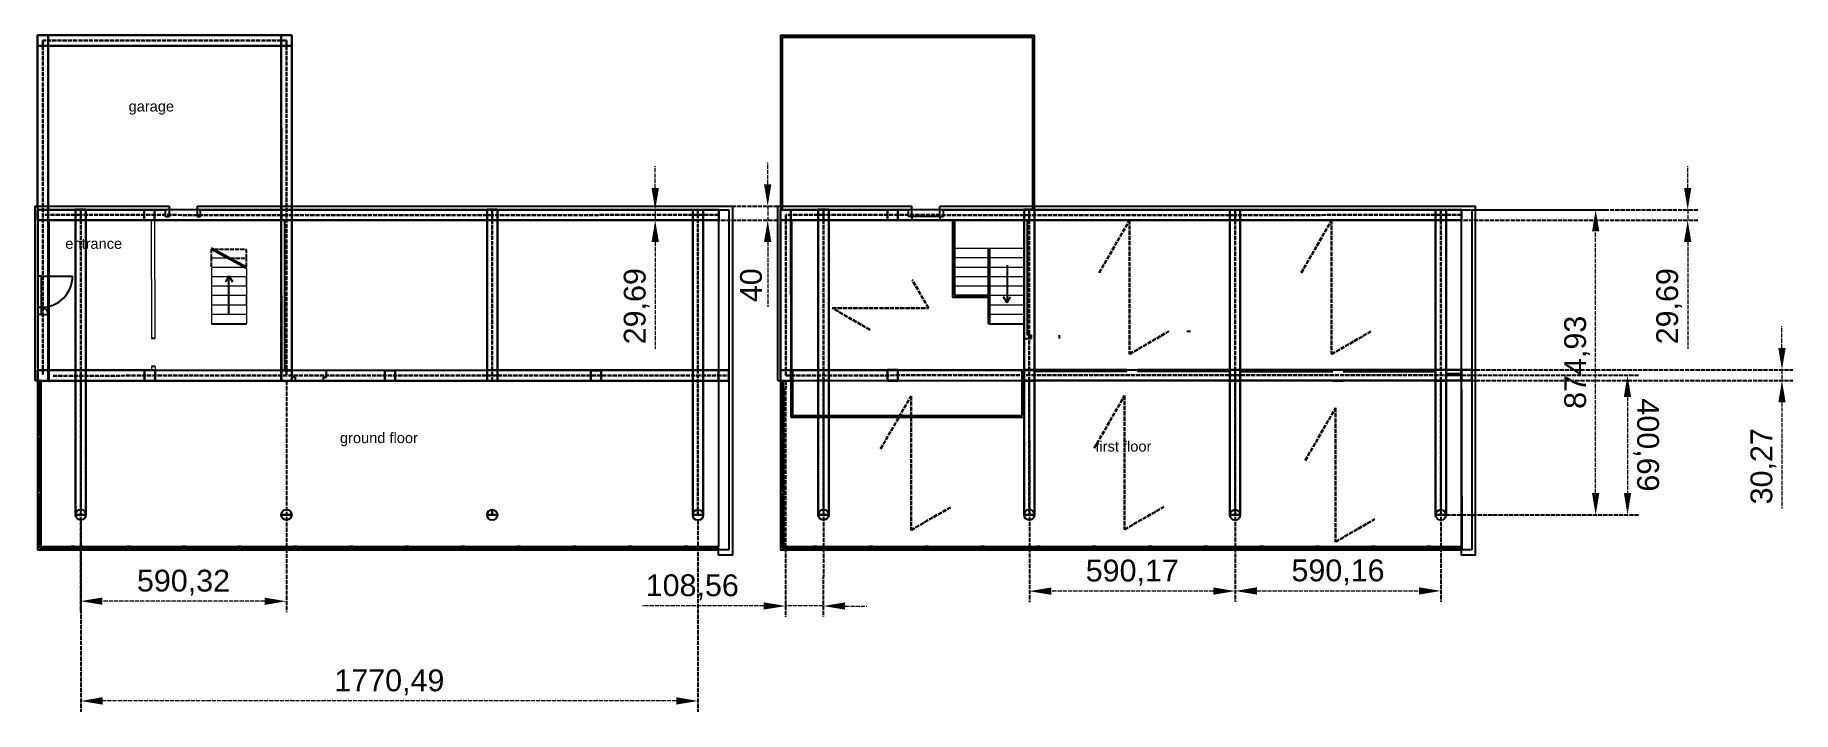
# Model space of a CAD drawing. Header units: millimetres. Extents: x 1777 to 12210, y 718 to 13284.
# Drawn here: x 7168 to 12210, y 11344 to 13284 of the extents above; entities that cross this region are included whole.
import ezdxf

# ---------------------------------------------------------------- set-up
doc = ezdxf.new("R2010")
doc.units = ezdxf.units.MM
doc.linetypes.add('-1', pattern=[0])
doc.linetypes.add('ACAD_ISO02W100', pattern=[15, 12, -3])
for name, color, linetype, lineweight in [('0-construction line', 1, 'Continuous', 30), ('access', 3, 'Continuous', 30), ('constructional', 1, 'Continuous', 30), ('L2_VISTA', 2, 'Continuous', 25), ('pilars', 250, 'Continuous', 30)]:
    doc.layers.add(name, color=color, linetype=linetype, lineweight=lineweight)
for name, color, linetype in [('glass', 4, 'Continuous'), ('infissi', 8, 'Continuous'), ('linee a vista', 5, 'Continuous'), ('sectioned walls', 7, 'Continuous')]:
    doc.layers.add(name, color=color, linetype=linetype)
doc.styles.get("Standard").update_dxf_attribs({"font": 'arial.ttf'})
doc.dimstyles.new('ISO-25', dxfattribs={"dimscale": 25, "dimtxt": 2.5, "dimasz": 2.5, "dimexe": 1.25, "dimexo": 0.625, "dimtad": 1, "dimtxsty": 'Standard', "dimcen": 2.5, "dimadec": 0, "dimazin": 0, "dimtfac": 1, "dimtmove": 0, "dimatfit": 3, "dimfxl": 1, "dimlwd": 9, "dimarcsym": 0})

msp = doc.modelspace()

# ---------------------------------------------------------------- texts
at = {"layer": 'linee a vista', "color": 3, "linetype": 'ACAD_ISO02W100', "lineweight": 0, "char_height": 30, "attachment_point": 1}
for s, heights, insert in [('garage', [3.354], (7436.455, 13094.821)), ('entrance', [0], (7254.882, 12701.374)), ('ground floor', [0], (8042.601, 12144.422)), ('first floor', [0], (10209.401, 12120.123))]:
    msp.add_mtext_dynamic_manual_height_columns(s, width=567.98381, gutter_width=12.5, heights=heights, dxfattribs=dict(at, insert=insert))

# ---------------------------------------------------------------- blocks, each defined once
blk = doc.blocks.new('*D8')
at = {"layer": 'access', "color": 0, "linetype": 'ACAD_ISO02W100', "lineweight": -2, "transparency": 16777216}
for p, q in [((11230.8, 12783.5), (11675.6, 12783.5)), ((11230.8, 11908.5), (11675.6, 11908.5))]:
    blk.add_line(p, q, dxfattribs=at)
at = {"layer": 'access', "color": 0, "linetype": 'ACAD_ISO02W100', "lineweight": 9, "transparency": 16777216}
blk.add_line((11644.3, 11971), (11644.3, 12721), dxfattribs=at)
at = {"layer": 'access', "color": 0, "linetype": 'ACAD_ISO02W100', "transparency": 16777216}
for points in [[(11633.9, 12721), (11654.8, 12721), (11644.3, 12783.5)], [(11633.9, 11971), (11654.8, 11971), (11644.3, 11908.5)]]:
    blk.add_solid(points, dxfattribs=at)
at = {"layer": 'Defpoints', "color": 0, "linetype": 'ACAD_ISO02W100', "transparency": 16777216}
for p in [(11215.2, 12783.5), (11644.3, 12783.5), (11215.2, 11908.5)]:
    blk.add_point(p, dxfattribs=at)
at = {"layer": 'access', "color": 0, "linetype": 'ACAD_ISO02W100', "transparency": 16777216, "insert": (11591.2, 12346), "char_height": 62.5, "attachment_point": 5, "rotation": 90}
blk.add_mtext('874,93', dxfattribs=at)
blk = doc.blocks.new('*D9')
at = {"layer": 'access', "color": 0, "linetype": 'ACAD_ISO02W100', "lineweight": -2, "transparency": 16777216}
for p, q in [((10610.1, 12293.4), (10610.3, 11659.4)), ((11200.2, 12293.6), (11200.4, 11659.6))]:
    blk.add_line(p, q, dxfattribs=at)
at = {"layer": 'access', "color": 0, "linetype": 'ACAD_ISO02W100', "lineweight": 9, "transparency": 16777216}
blk.add_line((10672.8, 11690.7), (11137.9, 11690.8), dxfattribs=at)
at = {"layer": 'access', "color": 0, "linetype": 'ACAD_ISO02W100', "transparency": 16777216}
for points in [[(10672.8, 11701.1), (10672.8, 11680.2), (10610.3, 11690.6)], [(11137.9, 11701.2), (11137.9, 11680.4), (11200.4, 11690.8)]]:
    blk.add_solid(points, dxfattribs=at)
at = {"layer": 'Defpoints', "color": 0, "linetype": 'ACAD_ISO02W100', "transparency": 16777216}
for p in [(10610.1, 12309), (11200.2, 12309.2), (11200.4, 11690.8)]:
    blk.add_point(p, dxfattribs=at)
at = {"layer": 'access', "color": 0, "linetype": 'ACAD_ISO02W100', "transparency": 16777216, "insert": (10905.3, 11743.9), "char_height": 62.5, "attachment_point": 5, "rotation": 0.0195}
blk.add_mtext('590,16', dxfattribs=at)
blk = doc.blocks.new('*D10')
at = {"layer": 'access', "color": 0, "linetype": 'ACAD_ISO02W100', "lineweight": -2, "transparency": 16777216}
for p, q in [((10019.9, 12293.2), (10020.2, 11658.8)), ((10610.1, 12293.5), (10610.4, 11659.1))]:
    blk.add_line(p, q, dxfattribs=at)
at = {"layer": 'access', "color": 0, "linetype": 'ACAD_ISO02W100', "lineweight": 9, "transparency": 16777216}
blk.add_line((10547.9, 11690.3), (10082.7, 11690.1), dxfattribs=at)
at = {"layer": 'access', "color": 0, "linetype": 'ACAD_ISO02W100', "transparency": 16777216}
for points in [[(10082.7, 11700.5), (10082.7, 11679.7), (10020.2, 11690.1)], [(10547.9, 11700.8), (10547.9, 11679.9), (10610.4, 11690.4)]]:
    blk.add_solid(points, dxfattribs=at)
at = {"layer": 'Defpoints', "color": 0, "linetype": 'ACAD_ISO02W100', "transparency": 16777216}
for p in [(10019.9, 12308.9), (10610.1, 12309.2), (10020.2, 11690.1)]:
    blk.add_point(p, dxfattribs=at)
at = {"layer": 'access', "color": 0, "linetype": 'ACAD_ISO02W100', "transparency": 16777216, "insert": (10315.3, 11743.4), "char_height": 62.5, "attachment_point": 5, "rotation": 0.0298}
blk.add_mtext('590,17', dxfattribs=at)
blk = doc.blocks.new('*D11')
at = {"layer": 'access', "color": 0, "linetype": 'ACAD_ISO02W100', "lineweight": -2, "transparency": 16777216}
for p, q in [((11215.8, 12309.2), (11766.8, 12309.4)), ((11216, 11908.5), (11767, 11908.7))]:
    blk.add_line(p, q, dxfattribs=at)
at = {"layer": 'access', "color": 0, "linetype": 'ACAD_ISO02W100', "lineweight": 9, "transparency": 16777216}
blk.add_line((11735.6, 12246.9), (11735.7, 11971.2), dxfattribs=at)
at = {"layer": 'access', "color": 0, "linetype": 'ACAD_ISO02W100', "transparency": 16777216}
for points in [[(11746, 12246.9), (11725.2, 12246.9), (11735.6, 12309.4)], [(11746.1, 11971.2), (11725.3, 11971.2), (11735.7, 11908.7)]]:
    blk.add_solid(points, dxfattribs=at)
at = {"layer": 'Defpoints', "color": 0, "linetype": 'ACAD_ISO02W100', "transparency": 16777216}
for p in [(11200.2, 12309.2), (11200.4, 11908.5), (11735.7, 11908.7)]:
    blk.add_point(p, dxfattribs=at)
at = {"layer": 'access', "color": 0, "linetype": 'ACAD_ISO02W100', "transparency": 16777216, "insert": (11788.9, 12109.1), "char_height": 62.5, "attachment_point": 5, "rotation": 270.0195}
blk.add_mtext('400,69', dxfattribs=at)
blk = doc.blocks.new('*D12')
at = {"layer": 'access', "color": 0, "linetype": 'ACAD_ISO02W100', "lineweight": 9, "transparency": 16777216}
for p, q in [((11908.3, 12845.7), (11908.3, 12908.2)), ((11908.3, 12783.2), (11908.3, 12753.5)), ((11908.3, 12691), (11908.3, 12385.1))]:
    blk.add_line(p, q, dxfattribs=at)
at = {"layer": 'access', "color": 0, "linetype": 'ACAD_ISO02W100', "lineweight": -2, "transparency": 16777216}
for p, q in [((10950.6, 12783.2), (11939.6, 12783.2)), ((10950.6, 12753.5), (11939.6, 12753.5))]:
    blk.add_line(p, q, dxfattribs=at)
at = {"layer": 'access', "color": 0, "linetype": 'ACAD_ISO02W100', "transparency": 16777216}
for points in [[(11897.9, 12845.7), (11918.8, 12845.7), (11908.3, 12783.2)], [(11897.9, 12691), (11918.8, 12691), (11908.3, 12753.5)]]:
    blk.add_solid(points, dxfattribs=at)
at = {"layer": 'Defpoints', "color": 0, "linetype": 'ACAD_ISO02W100', "transparency": 16777216}
for p in [(10935, 12783.2), (10935, 12753.5), (11908.3, 12753.5)]:
    blk.add_point(p, dxfattribs=at)
at = {"layer": 'access', "color": 0, "linetype": 'ACAD_ISO02W100', "transparency": 16777216, "insert": (11855.2, 12506.8), "char_height": 62.5, "attachment_point": 5, "rotation": 90}
blk.add_mtext('29,69', dxfattribs=at)
blk = doc.blocks.new('*D13')
at = {"layer": 'access', "color": 0, "linetype": 'ACAD_ISO02W100', "lineweight": 9, "transparency": 16777216}
for p, q in [((12178.7, 12386.9), (12178.7, 12449.4)), ((12178.7, 12324.4), (12178.7, 12294.2)), ((12178.7, 12231.7), (12178.7, 11927))]:
    blk.add_line(p, q, dxfattribs=at)
at = {"layer": 'access', "color": 0, "linetype": 'ACAD_ISO02W100', "lineweight": -2, "transparency": 16777216}
for p, q in [((10625.7, 12324.4), (12209.9, 12324.4)), ((10625.7, 12294.2), (12209.9, 12294.2))]:
    blk.add_line(p, q, dxfattribs=at)
at = {"layer": 'access', "color": 0, "linetype": 'ACAD_ISO02W100', "transparency": 16777216}
for points in [[(12168.3, 12386.9), (12189.1, 12386.9), (12178.7, 12324.4)], [(12168.3, 12231.7), (12189.1, 12231.7), (12178.7, 12294.2)]]:
    blk.add_solid(points, dxfattribs=at)
at = {"layer": 'Defpoints', "color": 0, "linetype": 'ACAD_ISO02W100', "transparency": 16777216}
for p in [(10610.1, 12324.4), (10610.1, 12294.2), (12178.7, 12294.2)]:
    blk.add_point(p, dxfattribs=at)
at = {"layer": 'access', "color": 0, "linetype": 'ACAD_ISO02W100', "transparency": 16777216, "insert": (12125.5, 12048.1), "char_height": 62.5, "attachment_point": 5, "rotation": 90}
blk.add_mtext('30,27', dxfattribs=at)
blk = doc.blocks.new('*D14')
at = {"layer": 'access', "color": 0, "linetype": 'ACAD_ISO02W100', "lineweight": -2, "transparency": 16777216}
for p, q in [((9321.1, 12293), (9320.5, 11616.4)), ((9429.7, 12292.9), (9429, 11616.3))]:
    blk.add_line(p, q, dxfattribs=at)
at = {"layer": 'access', "color": 0, "linetype": 'ACAD_ISO02W100', "lineweight": 9, "transparency": 16777216}
for p, q in [((9258, 11647.8), (8910.7, 11648.1)), ((9429.1, 11647.6), (9320.5, 11647.7)), ((9491.6, 11647.5), (9554.1, 11647.5))]:
    blk.add_line(p, q, dxfattribs=at)
at = {"layer": 'access', "color": 0, "linetype": 'ACAD_ISO02W100', "transparency": 16777216}
for points in [[(9258, 11658.2), (9258, 11637.3), (9320.5, 11647.7)], [(9491.6, 11657.9), (9491.5, 11637.1), (9429.1, 11647.6)]]:
    blk.add_solid(points, dxfattribs=at)
at = {"layer": 'Defpoints', "color": 0, "linetype": 'ACAD_ISO02W100', "transparency": 16777216}
for p in [(9321.2, 12308.6), (9429.7, 12308.5), (9320.5, 11647.7)]:
    blk.add_point(p, dxfattribs=at)
at = {"layer": 'access', "color": 0, "linetype": 'ACAD_ISO02W100', "transparency": 16777216, "insert": (9053.2, 11701.2), "char_height": 62.5, "attachment_point": 5, "rotation": 359.9423}
blk.add_mtext('108,56', dxfattribs=at)
blk = doc.blocks.new('*D15')
at = {"layer": 'access', "color": 0, "linetype": 'ACAD_ISO02W100', "lineweight": -2, "transparency": 16777216}
for p, q in [((7299.1, 11892.9), (7299.1, 11344.3)), ((9069.6, 11892.9), (9069.6, 11344.3))]:
    blk.add_line(p, q, dxfattribs=at)
at = {"layer": 'access', "color": 0, "linetype": 'ACAD_ISO02W100', "lineweight": 9, "transparency": 16777216}
blk.add_line((9007.1, 11375.5), (7361.6, 11375.5), dxfattribs=at)
at = {"layer": 'access', "color": 0, "linetype": 'ACAD_ISO02W100', "transparency": 16777216}
for points in [[(7361.6, 11386), (7361.6, 11365.1), (7299.1, 11375.5)], [(9007.1, 11386), (9007.1, 11365.1), (9069.6, 11375.5)]]:
    blk.add_solid(points, dxfattribs=at)
at = {"layer": 'Defpoints', "color": 0, "linetype": 'ACAD_ISO02W100', "transparency": 16777216}
for p in [(7299.1, 11908.5), (9069.6, 11908.5), (7299.1, 11375.5)]:
    blk.add_point(p, dxfattribs=at)
at = {"layer": 'access', "color": 0, "linetype": 'ACAD_ISO02W100', "transparency": 16777216, "insert": (8184.4, 11428.7), "char_height": 62.5, "attachment_point": 5}
blk.add_mtext('1770,49', dxfattribs=at)
blk = doc.blocks.new('*D16')
at = {"layer": 'access', "color": 0, "linetype": 'ACAD_ISO02W100', "lineweight": -2, "transparency": 16777216}
for p, q in [((7299.1, 12292.7), (7298.6, 11630.3)), ((7889.4, 12292.3), (7889, 11629.8))]:
    blk.add_line(p, q, dxfattribs=at)
at = {"layer": 'access', "color": 0, "linetype": 'ACAD_ISO02W100', "lineweight": 9, "transparency": 16777216}
blk.add_line((7826.5, 11661.1), (7361.2, 11661.5), dxfattribs=at)
at = {"layer": 'access', "color": 0, "linetype": 'ACAD_ISO02W100', "transparency": 16777216}
for points in [[(7361.2, 11671.9), (7361.2, 11651), (7298.7, 11661.5)], [(7826.5, 11671.5), (7826.5, 11650.7), (7889, 11661.1)]]:
    blk.add_solid(points, dxfattribs=at)
at = {"layer": 'Defpoints', "color": 0, "linetype": 'ACAD_ISO02W100', "transparency": 16777216}
for p in [(7299.1, 12308.3), (7889.4, 12307.9), (7298.7, 11661.5)]:
    blk.add_point(p, dxfattribs=at)
at = {"layer": 'access', "color": 0, "linetype": 'ACAD_ISO02W100', "transparency": 16777216, "insert": (7593.9, 11714.5), "char_height": 62.5, "attachment_point": 5, "rotation": 359.9594}
blk.add_mtext('590,32', dxfattribs=at)
blk = doc.blocks.new('*D18')
at = {"layer": 'access', "color": 0, "linetype": 'ACAD_ISO02W100', "lineweight": 9, "transparency": 16777216}
for p, q in [((9269.5, 12855.9), (9269.5, 12918.4)), ((9269.5, 12793.4), (9269.5, 12753.4)), ((9269.5, 12690.9), (9269.5, 12505.4))]:
    blk.add_line(p, q, dxfattribs=at)
at = {"layer": 'access', "color": 0, "linetype": 'ACAD_ISO02W100', "lineweight": -2, "transparency": 16777216}
for p, q in [((8416.2, 12793.4), (9300.8, 12793.4)), ((8416.2, 12753.4), (9300.8, 12753.4))]:
    blk.add_line(p, q, dxfattribs=at)
at = {"layer": 'access', "color": 0, "linetype": 'ACAD_ISO02W100', "transparency": 16777216}
for points in [[(9259.1, 12855.9), (9280, 12855.9), (9269.5, 12793.4)], [(9259.1, 12690.9), (9280, 12690.9), (9269.5, 12753.4)]]:
    blk.add_solid(points, dxfattribs=at)
at = {"layer": 'Defpoints', "color": 0, "linetype": 'ACAD_ISO02W100', "transparency": 16777216}
for p in [(8400.6, 12793.4), (8400.6, 12753.4), (9269.5, 12753.4)]:
    blk.add_point(p, dxfattribs=at)
at = {"layer": 'access', "color": 0, "linetype": 'ACAD_ISO02W100', "transparency": 16777216, "insert": (9222, 12566.9), "char_height": 62.5, "attachment_point": 5, "rotation": 90}
blk.add_mtext('40', dxfattribs=at)
blk = doc.blocks.new('*D19')
at = {"layer": 'access', "color": 0, "linetype": 'ACAD_ISO02W100', "lineweight": 9, "transparency": 16777216}
for p, q in [((8946.9, 12845.6), (8946.9, 12908.1)), ((8946.9, 12783.1), (8946.9, 12753.4)), ((8946.9, 12690.9), (8946.9, 12385.1))]:
    blk.add_line(p, q, dxfattribs=at)
at = {"layer": 'access', "color": 0, "linetype": 'ACAD_ISO02W100', "lineweight": -2, "transparency": 16777216}
for p, q in [((8820.1, 12783.1), (8978.2, 12783.1)), ((8820.1, 12753.4), (8978.2, 12753.4))]:
    blk.add_line(p, q, dxfattribs=at)
at = {"layer": 'access', "color": 0, "linetype": 'ACAD_ISO02W100', "transparency": 16777216}
for points in [[(8936.5, 12845.6), (8957.4, 12845.6), (8946.9, 12783.1)], [(8936.5, 12690.9), (8957.4, 12690.9), (8946.9, 12753.4)]]:
    blk.add_solid(points, dxfattribs=at)
at = {"layer": 'Defpoints', "color": 0, "linetype": 'ACAD_ISO02W100', "transparency": 16777216}
for p in [(8804.4, 12783.1), (8804.4, 12753.4), (8946.9, 12753.4)]:
    blk.add_point(p, dxfattribs=at)
at = {"layer": 'access', "color": 0, "linetype": 'ACAD_ISO02W100', "transparency": 16777216, "insert": (8893.8, 12506.8), "char_height": 62.5, "attachment_point": 5, "rotation": 90}
blk.add_mtext('29,69', dxfattribs=at)

# ---------------------------------------------------------------- dimensions: what is measured, and where the dimension line sits
at = {"layer": 'access', "linetype": 'ACAD_ISO02W100'}
for base, p1, p2, picture, middle in [((9269.537, 12753.44), (8400.621, 12793.44), (8400.621, 12753.44), '*D18', (9222.001, 12566.9)), ((8946.941, 12753.44), (8804.43, 12783.128), (8804.43, 12753.44), '*D19', (8893.756, 12506.766)), ((11908.348, 12753.474), (10935.021, 12783.16), (10935.021, 12753.474), '*D12', (11855.164, 12506.799)), ((11644.345, 12783.474), (11215.215, 11908.545), (11215.215, 12783.474), '*D8', (11591.161, 12346.009)), ((12178.6768, 12294.1596), (10610.0503, 12324.4249), (10610.0548, 12294.1596), '*D13', (12125.4921, 12048.1031))]:
    dim = msp.add_linear_dim(base=base, p1=p1, p2=p2, angle=90, dimstyle='ISO-25', dxfattribs=at)
    dim.commit()
    dim.dimension.update_dxf_attribs({"geometry": picture, "text_midpoint": middle})
for p1, p2, distance, picture, middle in [((7889.445, 12307.924), (7299.13, 12308.342), 646.841, '*D16', (7593.867, 11714.477)), ((9429.721, 12308.515), (9321.162, 12308.624), 660.926, '*D14', (9053.156, 11701.152)), ((10610.051, 12309.16), (10019.885, 12308.852), 618.782, '*D10', (10315.263, 11743.409)), ((10610.0503, 12309.0367), (11200.2149, 12309.2378), -618.4031, '*D9', (10905.3253, 11743.9189)), ((11200.215, 12309.238), (11200.352, 11908.545), 535.384, '*D11', (11788.852, 12109.092))]:
    dim = msp.add_aligned_dim(p1=p1, p2=p2, distance=distance, dimstyle='ISO-25', dxfattribs=at)
    dim.commit()
    dim.dimension.update_dxf_attribs({"geometry": picture, "text_midpoint": middle})
dim = msp.add_linear_dim(base=(7299.13, 11375.548), p1=(9069.624, 11908.511), p2=(7299.13, 11908.511), dimstyle='ISO-25', dxfattribs=at)
dim.commit()
dim.dimension.update_dxf_attribs({"geometry": '*D15', "text_midpoint": (8184.377, 11428.733)})

# ---------------------------------------------------------------- linework, layer by layer
for p, q in [((7175.567, 13283.397), (7904.295, 13283.397)), ((7904.295, 12783.44), (7904.295, 13283.397)), ((7205.567, 12783.44), (7205.567, 13253.397)), ((7205.567, 13253.397), (7874.295, 13253.397)), ((7874.295, 12783.44), (7874.295, 13253.397)), ((7205.567, 12783.44), (7542.586, 12783.44)), ((7552.585, 12793.44), (7552.585, 12763.475)), ((7632.813, 12793.44), (7632.813, 12763.72)), ((7642.813, 12783.44), (7874.295, 12783.44)), ((7904.295, 12783.44), (9158.429, 12783.44)), ((9158.429, 12783.44), (9158.429, 11808.443)), ((9306.16, 12783.472), (9673.177, 12783.474)), ((9306.16, 12783.472), (9306.162, 12293.334)), ((9683.176, 12763.753), (9683.176, 12793.474)), ((9763.403, 12763.982), (9763.403, 12793.474)), ((9773.404, 12783.474), (11289.02, 12783.474)), ((11289.02, 12783.474), (11289.02, 11808.476)), ((7185.83, 12753.44), (7501.103, 12753.44)), ((7511.103, 12753.44), (7552.616, 12753.44)), ((7632.845, 12753.44), (7674.296, 12753.44)), ((7674.296, 12753.44), (7874.301, 12753.44)), ((7874.299, 12293.327), (7874.294, 12753.44)), ((7874.452, 12672.046), (7874.301, 12753.44)), ((7884.299, 12753.44), (8234.294, 12753.44)), ((7884.299, 12433.369), (7884.299, 12753.44)), ((8234.294, 12753.44), (8454.294, 12753.44)), ((8454.294, 12753.44), (9128.429, 12753.44)), ((9316.421, 12753.48), (9683.207, 12753.474)), ((9763.436, 12753.474), (10004.887, 12753.474)), ((10004.887, 12414.253), (10004.887, 12753.474)), ((10014.892, 12753.474), (10471.718, 12753.474)), ((10014.892, 12424.253), (10014.892, 12753.474)), ((10471.718, 12753.474), (10792.839, 12753.474)), ((10792.839, 12753.474), (11259.02, 12753.474)), ((7884.299, 12323.369), (7884.299, 12433.369)), ((10004.887, 12414.253), (10024.892, 12414.26)), ((10014.892, 12424.253), (10024.861, 12424.253)), ((7502.411, 12324.391), (7185.571, 12323.425)), ((7884.299, 12323.369), (7904.306, 12323.368)), ((7904.306, 12303.605), (7904.306, 12323.368)), ((7914.274, 12303.605), (7904.306, 12303.605)), ((7994.502, 12303.834), (8004.502, 12303.834)), ((8004.502, 12323.366), (8234.299, 12323.359)), ((8004.502, 12303.834), (8004.502, 12323.366)), ((8234.299, 12323.359), (8454.299, 12323.359)), ((8454.299, 12323.359), (8791.83, 12323.347)), ((8791.829, 12293.339), (8791.83, 12323.347)), ((9054.64, 12323.337), (9129.358, 12323.334)), ((9054.64, 12293.342), (9054.64, 12323.337)), ((9316.421, 12323.428), (9336.162, 12323.428)), ((9336.162, 12323.428), (9336.162, 12293.334)), ((9643.006, 12324.425), (9613.006, 12324.425)), ((9613.006, 12324.425), (9613.006, 12293.334)), ((9643.006, 12293.334), (9643.006, 12324.425)), ((10004.885, 12324.425), (10004.885, 12293.334)), ((10034.885, 12324.425), (10004.885, 12324.425)), ((10034.885, 12293.334), (10034.885, 12324.425)), ((10595.05, 12324.425), (10595.05, 12293.334)), ((10625.05, 12324.425), (10595.05, 12324.425)), ((10625.05, 12293.334), (10625.05, 12324.425)), ((10920.133, 12324.425), (10890.133, 12324.425)), ((11185.215, 12324.425), (11185.215, 12293.334)), ((11215.215, 12324.425), (11185.215, 12324.425)), ((11215.215, 12324.425), (11259.957, 12324.523)), ((11215.215, 12314.425), (11259.957, 12314.523)), ((11215.215, 12293.334), (11215.215, 12314.425)), ((7168.429, 12293.44), (7208.429, 12293.44)), ((7175.571, 12293.3), (7512.416, 12293.3)), ((9299.02, 12293.474), (9339.02, 12293.474)), ((9306.162, 12293.334), (9336.162, 12293.334)), ((9613.006, 12293.334), (9643.006, 12293.419)), ((10004.885, 12293.334), (10034.885, 12293.419)), ((10595.05, 12293.334), (10625.05, 12293.419)), ((10890.133, 12293.334), (10920.132, 12293.419)), ((11185.215, 12293.334), (11215.215, 12293.419)), ((9143.474, 11808.443), (9130.493, 11808.443)), ((9158.429, 11808.443), (9130.493, 11808.443)), ((11259.02, 11833.474), (11259.02, 11793.474)), ((11289.02, 11808.476), (11261.084, 11808.476))]:
    msp.add_line(p, q)
at = {"linetype": '-1'}
msp.add_line((9128.429, 11793.44), (9128.429, 11808.443), dxfattribs=at)
for points in [[(7168.429, 12293.44), (7168.429, 12793.44), (7552.585, 12793.44)], [(7632.813, 12793.44), (9168.429, 12793.44), (9168.429, 11793.44), (9128.429, 11793.44)], [(9299.02, 12293.474), (9299.02, 12793.474), (9683.176, 12793.474)], [(9763.403, 12793.474), (11299.02, 12793.474), (11299.02, 11793.474), (11259.02, 11793.474)], [(7208.429, 12293.44), (7208.429, 12753.44), (9128.429, 12753.44), (9128.429, 11818.443)], [(9339.02, 12293.474), (9339.02, 12753.474), (11259.02, 12753.474), (11259.02, 11833.474)]]:
    msp.add_lwpolyline(points)
at = {"layer": '0-construction line', "color": 0, "lineweight": 0}
for p, q in [((7175.57, 12593.42), (7175.567, 13283.397)), ((7175.571, 12293.3), (7175.57, 12483.42)), ((8791.829, 12293.339), (7874.299, 12293.327)), ((9129.423, 12293.343), (9054.638, 12293.342))]:
    msp.add_line(p, q, dxfattribs=at)
at = {"layer": '0-construction line', "linetype": 'ByBlock'}
msp.add_lwpolyline([(7874.295, 13283.397), (7904.295, 13283.397), (7904.722, 12753.44), (7874.722, 12753.44)], close=True, dxfattribs=at)
at = {"layer": '0-construction line'}
for points in [[(7284.13, 11908.939), (7314.13, 11908.939), (7314.13, 12783.868), (7284.13, 12783.868)], [(9414.721, 11908.973), (9444.721, 11908.973), (9444.721, 12783.902), (9414.721, 12783.902)], [(10004.885, 11908.973), (10034.885, 11908.973), (10034.885, 12783.902), (10004.885, 12783.902)], [(10595.051, 11908.511), (10625.051, 11908.511), (10625.051, 12783.44), (10595.051, 12783.44)], [(11185.215, 11908.545), (11215.215, 11908.545), (11215.215, 12783.474), (11185.215, 12783.474)]]:
    msp.add_lwpolyline(points, close=True, dxfattribs=at)
for points in [[(7904.722, 12783.44), (7874.722, 12783.44)], [(8494.459, 12293.236), (8494.459, 12783.657), (8464.459, 12783.657), (8464.459, 12293.236)], [(7874.722, 11908.511), (7904.722, 11908.511)], [(8464.459, 11908.728), (8494.459, 11908.728)]]:
    msp.add_lwpolyline(points, dxfattribs=at)
at = {"layer": '0-construction line', "ltscale": 0.9}
msp.add_lwpolyline([(9054.624, 11908.511), (9084.624, 11908.511), (9084.624, 12783.44), (9054.624, 12783.44)], close=True, dxfattribs=at)
at = {"layer": 'access', "linetype": 'ACAD_ISO02W100'}
for p, q in [((7889.295, 13268.397), (7190.483, 13268.397)), ((7190.483, 13268.397), (7190.681, 12308.412)), ((7889.131, 13268.397), (7889.445, 12307.924)), ((7299.13, 12768.441), (7190.543, 12768.44)), ((7299.13, 12783.868), (7299.13, 11908.939)), ((7889.295, 12768.079), (7299.13, 12768.441)), ((8479.461, 12768.079), (7889.295, 12768.079)), ((8479.459, 12783.657), (8479.459, 12293.236)), ((9129.399, 12768.479), (8479.461, 12768.079)), ((9429.721, 12768.473), (9321.134, 12768.472)), ((9321.134, 12768.472), (9321.162, 12308.428)), ((9429.721, 12783.902), (9429.721, 11908.973)), ((10019.885, 12768.111), (9429.721, 12768.473)), ((10019.885, 12783.902), (10019.885, 11908.973)), ((10610.051, 12768.111), (10019.885, 12768.111)), ((10610.051, 12783.44), (10610.051, 11908.511)), ((11259.99, 12768.51), (10610.051, 12768.111)), ((11200.215, 12783.474), (11200.215, 11908.545)), ((7219.646, 12307.705), (9158.429, 12308.338)), ((9321.162, 12308.624), (11259.99, 12309.257)), ((8479.459, 11923.728), (8479.459, 11908.728))]:
    msp.add_line(p, q, dxfattribs=at)
at = {"layer": 'access', "linetype": 'ACAD_ISO02W100', "ltscale": 0.9}
msp.add_line((9069.624, 12783.44), (9069.624, 11908.511), dxfattribs=at)
at = {"layer": 'access', "color": 32, "linetype": 'ACAD_ISO02W100', "true_color": 0xcd6928}
for p, q in [((10220.426, 12602.651), (10307.475, 12753.424)), ((10307.475, 12753.424), (10307.475, 12369.692)), ((10799.971, 12602.379), (10887.02, 12753.152)), ((10887.02, 12753.152), (10887.02, 12369.42)), ((9730.746, 12501.48), (9683.864, 12582.68)), ((9563.218, 12438.88), (9454.793, 12501.48)), ((9454.793, 12501.48), (9730.746, 12501.48)), ((10307.475, 12369.692), (10420.391, 12434.884)), ((10887.02, 12369.42), (10999.936, 12434.612)), ((9593.533, 12098.019), (9680.582, 12248.793)), ((9680.582, 12248.793), (9680.582, 11865.061)), ((10206.072, 12099.807), (10293.121, 12250.581)), ((10293.121, 12250.581), (10293.121, 11866.849)), ((10811.379, 12064.663), (10898.428, 12215.437)), ((10898.428, 12215.437), (10898.428, 11831.705)), ((9680.582, 11865.061), (9793.497, 11930.252)), ((10293.121, 11866.849), (10406.037, 11932.041)), ((10898.428, 11831.705), (11011.343, 11896.897))]:
    msp.add_line(p, q, dxfattribs=at)
at = {"layer": 'constructional'}
for points in [[(7175.116, 13283.397), (7873.868, 13283.662), (7873.868, 13253.662), (7175.116, 13253.397)], [(7205.567, 13283.397), (7205.891, 12293.293), (7175.891, 12293.293), (7175.567, 13283.397)], [(7175.543, 12783.44), (7874.295, 12783.706), (7874.295, 12753.706), (7175.543, 12753.44)], [(7904.295, 12783.472), (7904.56, 12292.971), (7874.56, 12292.971), (7874.295, 12783.472)], [(7874.297, 12783.706), (8479.461, 12783.079), (8479.461, 12753.079), (7874.308, 12753.706)], [(8479.461, 12783.079), (9129.399, 12783.177), (9129.399, 12753.177), (8479.461, 12753.079)], [(9306.134, 12783.472), (10004.885, 12783.738), (10004.885, 12753.738), (9306.134, 12753.472)], [(9336.134, 12783.472), (9336.399, 12293.334), (9306.399, 12293.334), (9306.134, 12783.472)], [(10004.888, 12783.738), (10610.051, 12783.111), (10610.051, 12753.111), (10004.899, 12753.738)], [(10610.051, 12783.111), (11259.99, 12783.209), (11259.99, 12753.209), (10610.051, 12753.111)], [(7175.571, 12323.425), (7904.552, 12322.929), (7904.552, 12292.929), (7175.571, 12293.3)], [(7874.552, 12322.919), (8494.459, 12323.236), (8494.46, 12293.335), (7874.552, 12292.919)], [(8494.459, 12323.236), (9158.429, 12323.334), (9158.429, 12293.334), (8494.46, 12293.335)], [(9306.342, 12323.428), (10004.888, 12323.894), (10004.888, 12293.894), (9306.342, 12293.334)], [(10004.888, 12323.894), (10610.051, 12324.16), (10610.051, 12294.16), (10004.888, 12293.894)], [(10610.051, 12324.16), (11259.99, 12324.257), (11259.99, 12294.257), (10610.051, 12294.16)]]:
    msp.add_lwpolyline(points, close=True, dxfattribs=at)
at = {"layer": 'glass', "color": 0, "linetype": 'Continuous', "lineweight": 0}
for p, q in [((7501.103, 12753.44), (7502.136, 12414.619)), ((7511.103, 12753.44), (7512.069, 12414.649)), ((7502.381, 12334.391), (7502.411, 12324.391)), ((7512.298, 12334.422), (7512.416, 12293.3))]:
    msp.add_line(p, q, dxfattribs=at)
at = {"layer": 'glass', "color": 0, "lineweight": 0}
for p, q in [((11259.02, 12753.474), (11259.736, 12424.253)), ((11259.739, 12424.253), (11261.084, 11808.476))]:
    msp.add_line(p, q, dxfattribs=at)
at = {"layer": 'glass', "color": 8}
for p, q in [((7175.571, 12288.3), (7175.571, 12138.409)), ((7185.571, 12138.409), (7185.571, 12288.3)), ((9306.162, 12288.334), (9306.162, 12138.443)), ((9316.162, 12138.443), (9316.162, 12288.334)), ((7175.571, 12128.409), (7175.571, 11978.409)), ((7185.571, 11978.409), (7185.571, 12128.409)), ((9306.162, 12128.443), (9306.162, 11978.443)), ((9316.162, 11978.443), (9316.162, 12128.443)), ((7175.571, 11968.409), (7175.571, 11818.409)), ((7185.571, 11818.409), (7185.571, 11968.409)), ((9306.162, 11968.443), (9306.162, 11818.443)), ((9316.162, 11818.443), (9316.162, 11968.443)), ((7185.571, 11818.409), (7270.571, 11818.409)), ((7185.571, 11808.409), (7270.571, 11808.409)), ((7280.571, 11818.409), (7430.571, 11818.409)), ((7280.571, 11808.409), (7430.571, 11808.409)), ((7440.571, 11818.409), (7590.571, 11818.409)), ((7440.571, 11808.409), (7590.571, 11808.409)), ((7600.571, 11818.409), (7750.571, 11818.409)), ((7600.571, 11808.409), (7750.571, 11808.409)), ((7760.571, 11818.409), (7910.571, 11818.409)), ((7760.571, 11808.409), (7910.571, 11808.409)), ((7920.571, 11818.409), (8070.571, 11818.409)), ((7920.571, 11808.409), (8070.571, 11808.409)), ((8080.571, 11818.409), (8230.571, 11818.409)), ((8080.571, 11808.409), (8230.571, 11808.409)), ((8240.571, 11818.409), (8390.571, 11818.409)), ((8240.571, 11808.409), (8390.571, 11808.409)), ((8400.571, 11818.409), (8550.571, 11818.409)), ((8400.571, 11808.409), (8550.571, 11808.409)), ((8560.571, 11818.409), (8710.571, 11818.409)), ((8560.571, 11808.409), (8710.571, 11808.409)), ((8720.571, 11818.409), (8870.571, 11818.409)), ((8720.571, 11808.409), (8870.571, 11808.409)), ((8880.571, 11818.409), (9030.571, 11818.409)), ((8880.571, 11808.409), (9030.571, 11808.409)), ((9040.571, 11818.443), (9125.493, 11818.443)), ((9040.571, 11808.443), (9125.493, 11808.443)), ((9316.162, 11818.443), (9401.162, 11818.443)), ((9316.162, 11808.443), (9401.162, 11808.443)), ((9411.162, 11818.443), (9561.162, 11818.443)), ((9411.162, 11808.443), (9561.162, 11808.443)), ((9571.162, 11818.443), (9721.162, 11818.443)), ((9571.162, 11808.443), (9721.162, 11808.443)), ((9731.162, 11818.443), (9881.162, 11818.443)), ((9731.162, 11808.443), (9881.162, 11808.443)), ((9891.162, 11818.443), (10041.162, 11818.443)), ((9891.162, 11808.443), (10041.162, 11808.443)), ((10051.162, 11818.443), (10201.162, 11818.443)), ((10051.162, 11808.443), (10201.162, 11808.443)), ((10211.162, 11818.443), (10361.162, 11818.443)), ((10211.162, 11808.443), (10361.162, 11808.443)), ((10371.162, 11818.443), (10521.162, 11818.443)), ((10371.162, 11808.443), (10521.162, 11808.443)), ((10531.162, 11818.443), (10681.162, 11818.443)), ((10531.162, 11808.443), (10681.162, 11808.443)), ((10691.162, 11818.443), (10841.162, 11818.443)), ((10691.162, 11808.443), (10841.162, 11808.443)), ((10851.162, 11818.443), (11001.162, 11818.443)), ((10851.162, 11808.443), (11001.162, 11808.443)), ((11011.162, 11818.443), (11161.162, 11818.443)), ((11011.162, 11808.443), (11161.162, 11808.443)), ((11171.162, 11818.476), (11256.084, 11818.476)), ((11171.162, 11808.476), (11256.084, 11808.476))]:
    msp.add_line(p, q, dxfattribs=at)
at = {"layer": 'glass', "color": 4, "linetype": 'Continuous', "lineweight": 0}
for p, q in [((7178.571, 12288.3), (7178.571, 12138.3)), ((7182.571, 12288.3), (7182.571, 12138.3)), ((9309.162, 12288.334), (9309.162, 12138.334)), ((9313.162, 12288.334), (9313.162, 12138.334)), ((7178.571, 11978.409), (7178.571, 12128.409)), ((7182.571, 11978.409), (7182.571, 12128.409)), ((9309.162, 11978.443), (9309.162, 12128.443)), ((9313.162, 11978.443), (9313.162, 12128.443)), ((7178.571, 11818.409), (7178.571, 11968.409)), ((7182.571, 11818.409), (7182.571, 11968.409)), ((9309.162, 11818.443), (9309.162, 11968.443)), ((9313.162, 11818.443), (9313.162, 11968.443)), ((7185.571, 11815.409), (7270.571, 11815.409)), ((7185.571, 11811.409), (7270.571, 11811.409)), ((7280.571, 11815.409), (7430.571, 11815.409)), ((7280.571, 11811.409), (7430.571, 11811.409)), ((7440.571, 11815.409), (7590.571, 11815.409)), ((7440.571, 11811.409), (7590.571, 11811.409)), ((7600.571, 11815.409), (7750.571, 11815.409)), ((7600.571, 11811.409), (7750.571, 11811.409)), ((7760.571, 11815.409), (7910.571, 11815.409)), ((7760.571, 11811.409), (7910.571, 11811.409)), ((7920.571, 11815.409), (8070.571, 11815.409)), ((7920.571, 11811.409), (8070.571, 11811.409)), ((8080.571, 11815.409), (8230.571, 11815.409)), ((8080.571, 11811.409), (8230.571, 11811.409)), ((8240.571, 11815.409), (8390.571, 11815.409)), ((8240.571, 11811.409), (8390.571, 11811.409)), ((8400.571, 11815.409), (8550.571, 11815.409)), ((8400.571, 11811.409), (8550.571, 11811.409)), ((8560.571, 11815.409), (8710.571, 11815.409)), ((8560.571, 11811.409), (8710.571, 11811.409)), ((8720.571, 11815.409), (8870.571, 11815.409)), ((8720.571, 11811.409), (8870.571, 11811.409)), ((8880.571, 11815.409), (9030.571, 11815.409)), ((8880.571, 11811.409), (9030.571, 11811.409)), ((9040.571, 11815.409), (9125.493, 11815.443)), ((9040.571, 11811.443), (9125.493, 11811.443)), ((9316.162, 11815.443), (9401.162, 11815.443)), ((9316.162, 11811.443), (9401.162, 11811.443)), ((9411.162, 11815.443), (9561.162, 11815.443)), ((9411.162, 11811.443), (9561.162, 11811.443)), ((9571.162, 11815.443), (9721.162, 11815.443)), ((9571.162, 11811.443), (9721.162, 11811.443)), ((9731.162, 11815.443), (9881.162, 11815.443)), ((9731.162, 11811.443), (9881.162, 11811.443)), ((9891.162, 11815.443), (10041.162, 11815.443)), ((9891.162, 11811.443), (10041.162, 11811.443)), ((10051.162, 11815.443), (10201.162, 11815.443)), ((10051.162, 11811.443), (10201.162, 11811.443)), ((10211.162, 11815.443), (10361.162, 11815.443)), ((10211.162, 11811.443), (10361.162, 11811.443)), ((10371.162, 11815.443), (10521.162, 11815.443)), ((10371.162, 11811.443), (10521.162, 11811.443)), ((10531.162, 11815.443), (10681.162, 11815.443)), ((10531.162, 11811.443), (10681.162, 11811.443)), ((10691.162, 11815.443), (10841.162, 11815.443)), ((10691.162, 11811.443), (10841.162, 11811.443)), ((10851.162, 11815.443), (11001.162, 11815.443)), ((10851.162, 11811.443), (11001.162, 11811.443)), ((11011.162, 11815.443), (11161.162, 11815.443)), ((11011.162, 11811.443), (11161.162, 11811.443)), ((11171.162, 11815.443), (11256.084, 11815.476)), ((11171.162, 11811.476), (11256.084, 11811.476))]:
    msp.add_line(p, q, dxfattribs=at)
at = {"layer": 'infissi'}
for p, q in [((9763.404, 12763.753), (9683.176, 12763.753)), ((9683.177, 12763.508), (9683.207, 12753.474)), ((9763.404, 12763.753), (9763.435, 12753.718)), ((9763.435, 12753.718), (9683.207, 12753.474)), ((7185.701, 12593.421), (7175.57, 12593.42)), ((7175.57, 12593.42), (7175.57, 12483.42)), ((7185.701, 12593.421), (7275.701, 12593.421)), ((7185.701, 12593.421), (7185.701, 12483.421)), ((7185.701, 12503.421), (7175.57, 12503.42)), ((7185.701, 12483.421), (7175.57, 12483.42)), ((7185.701, 12483.421), (7205.701, 12483.421)), ((7512.416, 12414.65), (7502.136, 12414.619)), ((10024.861, 12424.532), (10024.892, 12414.26)), ((10105.089, 12424.253), (10105.12, 12414.288)), ((10481.99, 12434.248), (10471.718, 12434.279)), ((7512.644, 12334.423), (7502.381, 12334.391)), ((7914.274, 12303.605), (7914.305, 12293.326)), ((7994.502, 12303.834), (7994.533, 12293.571))]:
    msp.add_line(p, q, dxfattribs=at)
for centre, radius, start, end in [((7185.701, 12593.421), 90, 270, 0), ((7185.701, 12483.421), 20, 0, 90)]:
    msp.add_arc(centre, radius, start, end, dxfattribs=at)
at = {"layer": 'L2_VISTA'}
for p, q in [((9956.178, 12624.366), (9956.178, 12516.139)), ((7724.296, 12594.333), (7714.296, 12577.013)), ((7724.296, 12486.106), (7724.296, 12594.333)), ((7724.296, 12594.333), (7734.296, 12577.013)), ((9956.178, 12516.139), (9946.178, 12533.46)), ((9956.178, 12516.139), (9966.178, 12533.46))]:
    msp.add_line(p, q, dxfattribs=at)
at = {"layer": 'linee a vista'}
for p, q in [((9306.158, 13283.43), (10034.885, 13283.43)), ((9306.158, 13283.43), (9306.16, 12783.472)), ((9311.158, 13278.43), (10029.885, 13278.43)), ((9311.158, 13278.43), (9311.16, 12783.472)), ((10029.885, 12783.474), (10029.885, 13278.43)), ((10034.885, 12783.474), (10034.885, 13283.43)), ((9799.887, 12753.474), (9799.887, 12532.366)), ((9804.887, 12753.474), (9804.887, 12537.366)), ((9903.004, 12537.366), (9903.041, 12672.107)), ((9903.041, 12672.107), (9907.041, 12672.106)), ((9906.981, 12456.139), (9907.041, 12672.107)), ((9799.887, 12532.366), (9903.002, 12532.338)), ((9903.004, 12537.366), (9804.996, 12537.366)), ((9902.981, 12456.139), (9903.002, 12532.338)), ((9903.004, 12537.366), (9903.002, 12532.338)), ((7674.296, 12456.106), (7774.296, 12456.106)), ((9902.981, 12456.14), (9906.981, 12456.139)), ((9906.981, 12456.139), (10004.887, 12456.139)), ((9336.162, 12323.428), (9341.162, 12323.428)), ((9341.162, 12323.428), (9341.162, 12193.377)), ((9999.885, 12193.377), (9999.885, 12324.425)), ((9999.885, 12324.425), (10004.885, 12324.425)), ((10299.968, 12324.425), (10034.885, 12324.425)), ((10299.968, 12319.425), (10034.885, 12319.425)), ((10595.05, 12324.425), (10329.968, 12324.425)), ((10595.05, 12319.425), (10329.968, 12319.425)), ((10625.05, 12324.425), (10890.133, 12324.425)), ((10625.05, 12319.425), (10890.133, 12319.425)), ((10920.133, 12324.425), (11185.215, 12324.425)), ((10920.133, 12319.425), (11185.215, 12319.425)), ((9336.162, 12293.334), (9336.167, 12188.377)), ((10004.885, 12188.377), (10004.885, 12293.334)), ((9336.167, 12188.377), (10004.885, 12188.377)), ((9341.162, 12193.377), (9999.885, 12193.377))]:
    msp.add_line(p, q, dxfattribs=at)
at = {"layer": 'linee a vista', "color": 3}
for p, q in [((7674.296, 12674.045), (7774.45, 12619.767)), ((7674.296, 12670.045), (7774.45, 12615.767))]:
    msp.add_line(p, q, dxfattribs=at)
at = {"layer": 'linee a vista', "linetype": 'ACAD_ISO02W100'}
for p, q in [((7674.322, 12644.999), (7674.296, 12670.045)), ((7681.871, 12669.941), (7774.399, 12669.86)), ((7774.425, 12644.814), (7774.399, 12669.86)), ((7674.347, 12619.952), (7674.322, 12644.999)), ((7728.081, 12644.897), (7774.425, 12644.814)), ((7774.45, 12619.767), (7774.425, 12644.814))]:
    msp.add_line(p, q, dxfattribs=at)
at = {"layer": 'linee a vista', "lineweight": 0}
for p, q in [((9903.041, 12672.107), (9804.947, 12672.107)), ((10004.887, 12672.107), (9907.041, 12672.106)), ((7674.347, 12615.952), (7674.372, 12590.906)), ((7720.7, 12644.897), (7674.356, 12644.897)), ((7770.52, 12617.897), (7674.356, 12617.897)), ((7774.45, 12615.767), (7774.475, 12590.721)), ((9903.033, 12645.107), (9804.947, 12645.107)), ((9903.026, 12617.93), (9804.947, 12617.93)), ((10004.887, 12617.93), (9907.026, 12617.93)), ((10004.887, 12645.107), (9907.033, 12645.107)), ((7774.609, 12590.897), (7674.356, 12590.897)), ((7674.372, 12590.906), (7674.372, 12537.342)), ((7774.659, 12564.333), (7674.406, 12564.333)), ((7774.475, 12590.721), (7774.475, 12537.157)), ((9903.018, 12590.93), (9804.947, 12590.93)), ((9903.011, 12564.366), (9804.996, 12564.366)), ((10004.887, 12564.366), (9907.011, 12564.366)), ((10004.887, 12590.93), (9907.018, 12590.93)), ((7774.55, 12510.064), (7674.296, 12510.064)), ((7674.372, 12537.342), (7674.372, 12483.248)), ((7774.659, 12537.333), (7674.406, 12537.333)), ((7774.475, 12537.157), (7774.475, 12483.064)), ((9903.004, 12537.366), (9804.996, 12537.366)), ((10004.887, 12510.097), (9906.996, 12510.097)), ((10004.887, 12537.366), (9907.004, 12537.366)), ((7674.372, 12483.248), (7674.193, 12456.291)), ((7774.55, 12483.064), (7674.296, 12483.064)), ((7774.475, 12483.064), (7774.296, 12456.106)), ((10004.887, 12483.097), (9906.989, 12483.097))]:
    msp.add_line(p, q, dxfattribs=at)
at = {"layer": 'linee a vista', "color": 5, "lineweight": 0}
for p, q in [((7774.475, 12563.721), (7774.475, 12590.721)), ((7774.525, 12510.157), (7774.525, 12537.157))]:
    msp.add_line(p, q, dxfattribs=at)
at = {"layer": 'pilars', "linetype": 'ByBlock'}
for points in [[(7175.483, 13283.397), (7205.483, 13283.397), (7205.483, 13253.397), (7175.483, 13253.397)], [(7874.295, 13283.397), (7904.295, 13283.397), (7904.295, 13253.397), (7874.295, 13253.397)], [(7175.567, 12783.44), (7205.567, 12783.44), (7205.567, 12753.44), (7175.567, 12753.44)], [(7175.567, 12783.44), (7205.567, 12783.44), (7205.567, 12753.44), (7175.567, 12753.44)], [(7284.13, 12783.44), (7314.13, 12783.44), (7314.13, 12753.44), (7284.13, 12753.44)], [(7481.017, 12783.44), (7511.017, 12783.44), (7511.017, 12753.44), (7481.017, 12753.44)], [(7874.295, 12783.121), (7904.295, 12783.121), (7904.295, 12753.121), (7874.295, 12753.121)], [(8464.459, 12783.44), (8494.459, 12783.44), (8494.459, 12753.44), (8464.459, 12753.44)], [(9054.624, 12783.44), (9084.624, 12783.44), (9084.624, 12753.44), (9054.624, 12753.44)], [(9306.134, 12783.472), (9336.134, 12783.472), (9336.134, 12753.472), (9306.134, 12753.472)], [(9414.721, 12783.473), (9444.721, 12783.473), (9444.721, 12753.473), (9414.721, 12753.473)], [(9613.004, 12783.474), (9643.004, 12783.474), (9643.004, 12753.474), (9613.004, 12753.474)], [(10004.885, 12783.474), (10034.885, 12783.474), (10034.885, 12753.474), (10004.885, 12753.474)], [(10004.885, 12783.44), (10034.885, 12783.44), (10034.885, 12753.44), (10004.885, 12753.44)], [(10595.051, 12783.44), (10625.051, 12783.44), (10625.051, 12753.44), (10595.051, 12753.44)], [(11185.215, 12783.474), (11215.215, 12783.474), (11215.215, 12753.474), (11185.215, 12753.474)], [(7175.681, 12323.412), (7205.681, 12323.412), (7205.681, 12293.412), (7175.681, 12293.412)], [(7284.13, 12323.342), (7314.13, 12323.342), (7314.13, 12293.342), (7284.13, 12293.342)], [(7482.33, 12323.214), (7512.33, 12323.214), (7512.33, 12293.214), (7482.33, 12293.214)], [(7874.306, 12323.289), (7904.306, 12323.289), (7904.306, 12293.289), (7874.306, 12293.289)], [(7874.306, 12322.977), (7904.306, 12322.977), (7904.306, 12292.977), (7874.306, 12292.977)], [(8171.457, 12322.959), (8201.457, 12322.959), (8201.457, 12292.959), (8171.457, 12292.959)], [(8464.459, 12323.236), (8494.459, 12323.236), (8494.459, 12293.236), (8464.459, 12293.236)], [(8761.83, 12322.959), (8791.83, 12322.959), (8791.83, 12292.959), (8761.83, 12292.959)], [(9054.624, 12323.325), (9084.624, 12323.325), (9084.624, 12293.325), (9054.624, 12293.325)], [(9128.429, 12323.334), (9158.429, 12323.334), (9158.429, 12293.334), (9128.429, 12293.334)], [(9306.162, 12323.428), (9336.162, 12323.428), (9336.162, 12293.428), (9306.162, 12293.428)], [(9414.721, 12323.515), (9444.721, 12323.515), (9444.721, 12293.515), (9414.721, 12293.515)], [(9613.006, 12323.649), (9643.006, 12323.649), (9643.006, 12293.649), (9613.006, 12293.649)], [(10004.885, 12323.907), (10034.885, 12323.907), (10034.885, 12293.907), (10004.885, 12293.907)], [(10595.05, 12324.037), (10625.05, 12324.037), (10625.05, 12294.037), (10595.05, 12294.037)], [(11185.215, 12324.037), (11215.215, 12324.037), (11215.215, 12294.037), (11185.215, 12294.037)], [(11259.02, 12324.037), (11289.02, 12324.037), (11289.02, 12294.037), (11259.02, 12294.037)]]:
    msp.add_lwpolyline(points, close=True, dxfattribs=at)
at = {"layer": 'sectioned walls'}
for p, q in [((7542.586, 12763.475), (7542.586, 12783.44)), ((7552.586, 12763.475), (7542.586, 12763.475)), ((7632.813, 12763.72), (7642.813, 12763.72)), ((7642.813, 12763.72), (7642.813, 12783.44)), ((9673.177, 12763.508), (9673.177, 12783.474)), ((9683.177, 12763.508), (9673.177, 12763.508)), ((9763.404, 12763.753), (9773.404, 12763.753)), ((9773.404, 12763.753), (9773.404, 12783.474)), ((7175.571, 12293.3), (7175.571, 12288.3)), ((7175.571, 12288.3), (7178.571, 12288.3)), ((7178.571, 12288.3), (7178.571, 12290.3)), ((7178.571, 12290.3), (7182.571, 12290.3)), ((7182.571, 12290.3), (7182.571, 12288.3)), ((7182.571, 12288.3), (7185.571, 12288.3)), ((7185.571, 12288.3), (7185.571, 12293.3)), ((9306.162, 12293.334), (9306.162, 12288.334)), ((9306.162, 12288.334), (9309.162, 12288.334)), ((9309.162, 12288.334), (9309.162, 12290.334)), ((9309.162, 12290.334), (9313.162, 12290.334)), ((9313.162, 12290.334), (9313.162, 12288.334)), ((9313.162, 12288.334), (9316.162, 12288.334)), ((9316.162, 12288.334), (9316.162, 12293.334)), ((9130.493, 11818.443), (9125.493, 11818.443)), ((9125.493, 11818.443), (9125.493, 11815.443)), ((9125.493, 11815.443), (9127.493, 11815.443)), ((9127.493, 11811.443), (9125.493, 11811.443)), ((9125.493, 11811.443), (9125.493, 11808.443)), ((9125.493, 11808.443), (9130.493, 11808.443)), ((9127.493, 11815.443), (9127.493, 11811.443)), ((11261.084, 11818.476), (11256.084, 11818.476)), ((11256.084, 11818.476), (11256.084, 11815.476)), ((11256.084, 11815.476), (11258.084, 11815.476)), ((11258.084, 11811.476), (11256.084, 11811.476)), ((11256.084, 11811.476), (11256.084, 11808.476)), ((11256.084, 11808.476), (11261.084, 11808.476)), ((11258.084, 11815.476), (11258.084, 11811.476))]:
    msp.add_line(p, q, dxfattribs=at)
for points in [[(7175.571, 12138.409), (7175.571, 12128.409), (7178.571, 12128.409), (7178.571, 12130.409), (7182.571, 12130.409), (7182.571, 12128.409), (7185.571, 12128.409), (7185.571, 12138.409), (7182.571, 12138.409), (7182.571, 12136.409), (7178.571, 12136.409), (7178.571, 12138.409)], [(9306.162, 12138.443), (9306.162, 12128.443), (9309.162, 12128.443), (9309.162, 12130.443), (9313.162, 12130.443), (9313.162, 12128.443), (9316.162, 12128.443), (9316.162, 12138.443), (9313.162, 12138.443), (9313.162, 12136.443), (9309.162, 12136.443), (9309.162, 12138.443)], [(7175.571, 11978.409), (7175.571, 11968.409), (7178.571, 11968.409), (7178.571, 11970.409), (7182.571, 11970.409), (7182.571, 11968.409), (7185.571, 11968.409), (7185.571, 11978.409), (7182.571, 11978.409), (7182.571, 11976.409), (7178.571, 11976.409), (7178.571, 11978.409)], [(9306.162, 11978.443), (9306.162, 11968.443), (9309.162, 11968.443), (9309.162, 11970.443), (9313.162, 11970.443), (9313.162, 11968.443), (9316.162, 11968.443), (9316.162, 11978.443), (9313.162, 11978.443), (9313.162, 11976.443), (9309.162, 11976.443), (9309.162, 11978.443)], [(7175.571, 11808.409), (7185.571, 11808.409), (7185.571, 11811.409), (7183.571, 11811.409), (7183.571, 11815.409), (7185.571, 11815.409), (7185.571, 11818.409), (7182.571, 11818.409), (7182.571, 11816.409), (7178.571, 11816.409), (7178.571, 11818.409), (7175.571, 11818.409)], [(7280.571, 11818.409), (7270.571, 11818.409), (7270.571, 11815.409), (7272.571, 11815.409), (7272.571, 11811.409), (7270.571, 11811.409), (7270.571, 11808.409), (7280.571, 11808.409), (7280.571, 11811.409), (7278.571, 11811.409), (7278.571, 11815.409), (7280.571, 11815.409)], [(7440.571, 11818.409), (7430.571, 11818.409), (7430.571, 11815.409), (7432.571, 11815.409), (7432.571, 11811.409), (7430.571, 11811.409), (7430.571, 11808.409), (7440.571, 11808.409), (7440.571, 11811.409), (7438.571, 11811.409), (7438.571, 11815.409), (7440.571, 11815.409)], [(7600.571, 11818.409), (7590.571, 11818.409), (7590.571, 11815.409), (7592.571, 11815.409), (7592.571, 11811.409), (7590.571, 11811.409), (7590.571, 11808.409), (7600.571, 11808.409), (7600.571, 11811.409), (7598.571, 11811.409), (7598.571, 11815.409), (7600.571, 11815.409)], [(7760.571, 11818.409), (7750.571, 11818.409), (7750.571, 11815.409), (7752.571, 11815.409), (7752.571, 11811.409), (7750.571, 11811.409), (7750.571, 11808.409), (7760.571, 11808.409), (7760.571, 11811.409), (7758.571, 11811.409), (7758.571, 11815.409), (7760.571, 11815.409)], [(7920.571, 11818.409), (7910.571, 11818.409), (7910.571, 11815.409), (7912.571, 11815.409), (7912.571, 11811.409), (7910.571, 11811.409), (7910.571, 11808.409), (7920.571, 11808.409), (7920.571, 11811.409), (7918.571, 11811.409), (7918.571, 11815.409), (7920.571, 11815.409)], [(8080.571, 11818.409), (8070.571, 11818.409), (8070.571, 11815.409), (8072.571, 11815.409), (8072.571, 11811.409), (8070.571, 11811.409), (8070.571, 11808.409), (8080.571, 11808.409), (8080.571, 11811.409), (8078.571, 11811.409), (8078.571, 11815.409), (8080.571, 11815.409)], [(8240.571, 11818.409), (8230.571, 11818.409), (8230.571, 11815.409), (8232.571, 11815.409), (8232.571, 11811.409), (8230.571, 11811.409), (8230.571, 11808.409), (8240.571, 11808.409), (8240.571, 11811.409), (8238.571, 11811.409), (8238.571, 11815.409), (8240.571, 11815.409)], [(8400.571, 11818.409), (8390.571, 11818.409), (8390.571, 11815.409), (8392.571, 11815.409), (8392.571, 11811.409), (8390.571, 11811.409), (8390.571, 11808.409), (8400.571, 11808.409), (8400.571, 11811.409), (8398.571, 11811.409), (8398.571, 11815.409), (8400.571, 11815.409)], [(8560.571, 11818.409), (8550.571, 11818.409), (8550.571, 11815.409), (8552.571, 11815.409), (8552.571, 11811.409), (8550.571, 11811.409), (8550.571, 11808.409), (8560.571, 11808.409), (8560.571, 11811.409), (8558.571, 11811.409), (8558.571, 11815.409), (8560.571, 11815.409)], [(8720.571, 11818.409), (8710.571, 11818.409), (8710.571, 11815.409), (8712.571, 11815.409), (8712.571, 11811.409), (8710.571, 11811.409), (8710.571, 11808.409), (8720.571, 11808.409), (8720.571, 11811.409), (8718.571, 11811.409), (8718.571, 11815.409), (8720.571, 11815.409)], [(8880.571, 11818.409), (8870.571, 11818.409), (8870.571, 11815.409), (8872.571, 11815.409), (8872.571, 11811.409), (8870.571, 11811.409), (8870.571, 11808.409), (8880.571, 11808.409), (8880.571, 11811.409), (8878.571, 11811.409), (8878.571, 11815.409), (8880.571, 11815.409)], [(9040.571, 11818.409), (9030.571, 11818.409), (9030.571, 11815.409), (9032.571, 11815.409), (9032.571, 11811.409), (9030.571, 11811.409), (9030.571, 11808.409), (9040.571, 11808.409), (9040.571, 11811.409), (9038.571, 11811.409), (9038.571, 11815.409), (9040.571, 11815.409)], [(9306.162, 11808.443), (9316.162, 11808.443), (9316.162, 11811.443), (9314.162, 11811.443), (9314.162, 11815.443), (9316.162, 11815.443), (9316.162, 11818.443), (9313.162, 11818.443), (9313.162, 11816.443), (9309.162, 11816.443), (9309.162, 11818.443), (9306.162, 11818.443)], [(9411.162, 11818.443), (9401.162, 11818.443), (9401.162, 11815.443), (9403.162, 11815.443), (9403.162, 11811.443), (9401.162, 11811.443), (9401.162, 11808.443), (9411.162, 11808.443), (9411.162, 11811.443), (9409.162, 11811.443), (9409.162, 11815.443), (9411.162, 11815.443)], [(9571.162, 11818.443), (9561.162, 11818.443), (9561.162, 11815.443), (9563.162, 11815.443), (9563.162, 11811.443), (9561.162, 11811.443), (9561.162, 11808.443), (9571.162, 11808.443), (9571.162, 11811.443), (9569.162, 11811.443), (9569.162, 11815.443), (9571.162, 11815.443)], [(9731.162, 11818.443), (9721.162, 11818.443), (9721.162, 11815.443), (9723.162, 11815.443), (9723.162, 11811.443), (9721.162, 11811.443), (9721.162, 11808.443), (9731.162, 11808.443), (9731.162, 11811.443), (9729.162, 11811.443), (9729.162, 11815.443), (9731.162, 11815.443)], [(9891.162, 11818.443), (9881.162, 11818.443), (9881.162, 11815.443), (9883.162, 11815.443), (9883.162, 11811.443), (9881.162, 11811.443), (9881.162, 11808.443), (9891.162, 11808.443), (9891.162, 11811.443), (9889.162, 11811.443), (9889.162, 11815.443), (9891.162, 11815.443)], [(10051.162, 11818.443), (10041.162, 11818.443), (10041.162, 11815.443), (10043.162, 11815.443), (10043.162, 11811.443), (10041.162, 11811.443), (10041.162, 11808.443), (10051.162, 11808.443), (10051.162, 11811.443), (10049.162, 11811.443), (10049.162, 11815.443), (10051.162, 11815.443)], [(10211.162, 11818.443), (10201.162, 11818.443), (10201.162, 11815.443), (10203.162, 11815.443), (10203.162, 11811.443), (10201.162, 11811.443), (10201.162, 11808.443), (10211.162, 11808.443), (10211.162, 11811.443), (10209.162, 11811.443), (10209.162, 11815.443), (10211.162, 11815.443)], [(10371.162, 11818.443), (10361.162, 11818.443), (10361.162, 11815.443), (10363.162, 11815.443), (10363.162, 11811.443), (10361.162, 11811.443), (10361.162, 11808.443), (10371.162, 11808.443), (10371.162, 11811.443), (10369.162, 11811.443), (10369.162, 11815.443), (10371.162, 11815.443)], [(10531.162, 11818.443), (10521.162, 11818.443), (10521.162, 11815.443), (10523.162, 11815.443), (10523.162, 11811.443), (10521.162, 11811.443), (10521.162, 11808.443), (10531.162, 11808.443), (10531.162, 11811.443), (10529.162, 11811.443), (10529.162, 11815.443), (10531.162, 11815.443)], [(10691.162, 11818.443), (10681.162, 11818.443), (10681.162, 11815.443), (10683.162, 11815.443), (10683.162, 11811.443), (10681.162, 11811.443), (10681.162, 11808.443), (10691.162, 11808.443), (10691.162, 11811.443), (10689.162, 11811.443), (10689.162, 11815.443), (10691.162, 11815.443)], [(10851.162, 11818.443), (10841.162, 11818.443), (10841.162, 11815.443), (10843.162, 11815.443), (10843.162, 11811.443), (10841.162, 11811.443), (10841.162, 11808.443), (10851.162, 11808.443), (10851.162, 11811.443), (10849.162, 11811.443), (10849.162, 11815.443), (10851.162, 11815.443)], [(11011.162, 11818.443), (11001.162, 11818.443), (11001.162, 11815.443), (11003.162, 11815.443), (11003.162, 11811.443), (11001.162, 11811.443), (11001.162, 11808.443), (11011.162, 11808.443), (11011.162, 11811.443), (11009.162, 11811.443), (11009.162, 11815.443), (11011.162, 11815.443)], [(11171.162, 11818.443), (11161.162, 11818.443), (11161.162, 11815.443), (11163.162, 11815.443), (11163.162, 11811.443), (11161.162, 11811.443), (11161.162, 11808.443), (11171.162, 11808.443), (11171.162, 11811.443), (11169.162, 11811.443), (11169.162, 11815.443), (11171.162, 11815.443)]]:
    msp.add_lwpolyline(points, close=True, dxfattribs=at)
for centre in [(7299.13, 11908.939), (7889.295, 11908.939), (8479.459, 11908.728), (9069.624, 11908.511), (9429.721, 11908.973), (10019.885, 11908.973), (10610.05, 11908.761), (11200.215, 11908.545)]:
    msp.add_circle(centre, 15, dxfattribs=at)

msp.set_redraw_order([(e.dxf.handle, doc.entitydb.next_handle()) for e in msp.query("TEXT MTEXT ATTDEF DIMENSION ARC_DIMENSION")])  # texts and dimensions are drawn at this point

doc.saveas('drawing.dxf')
